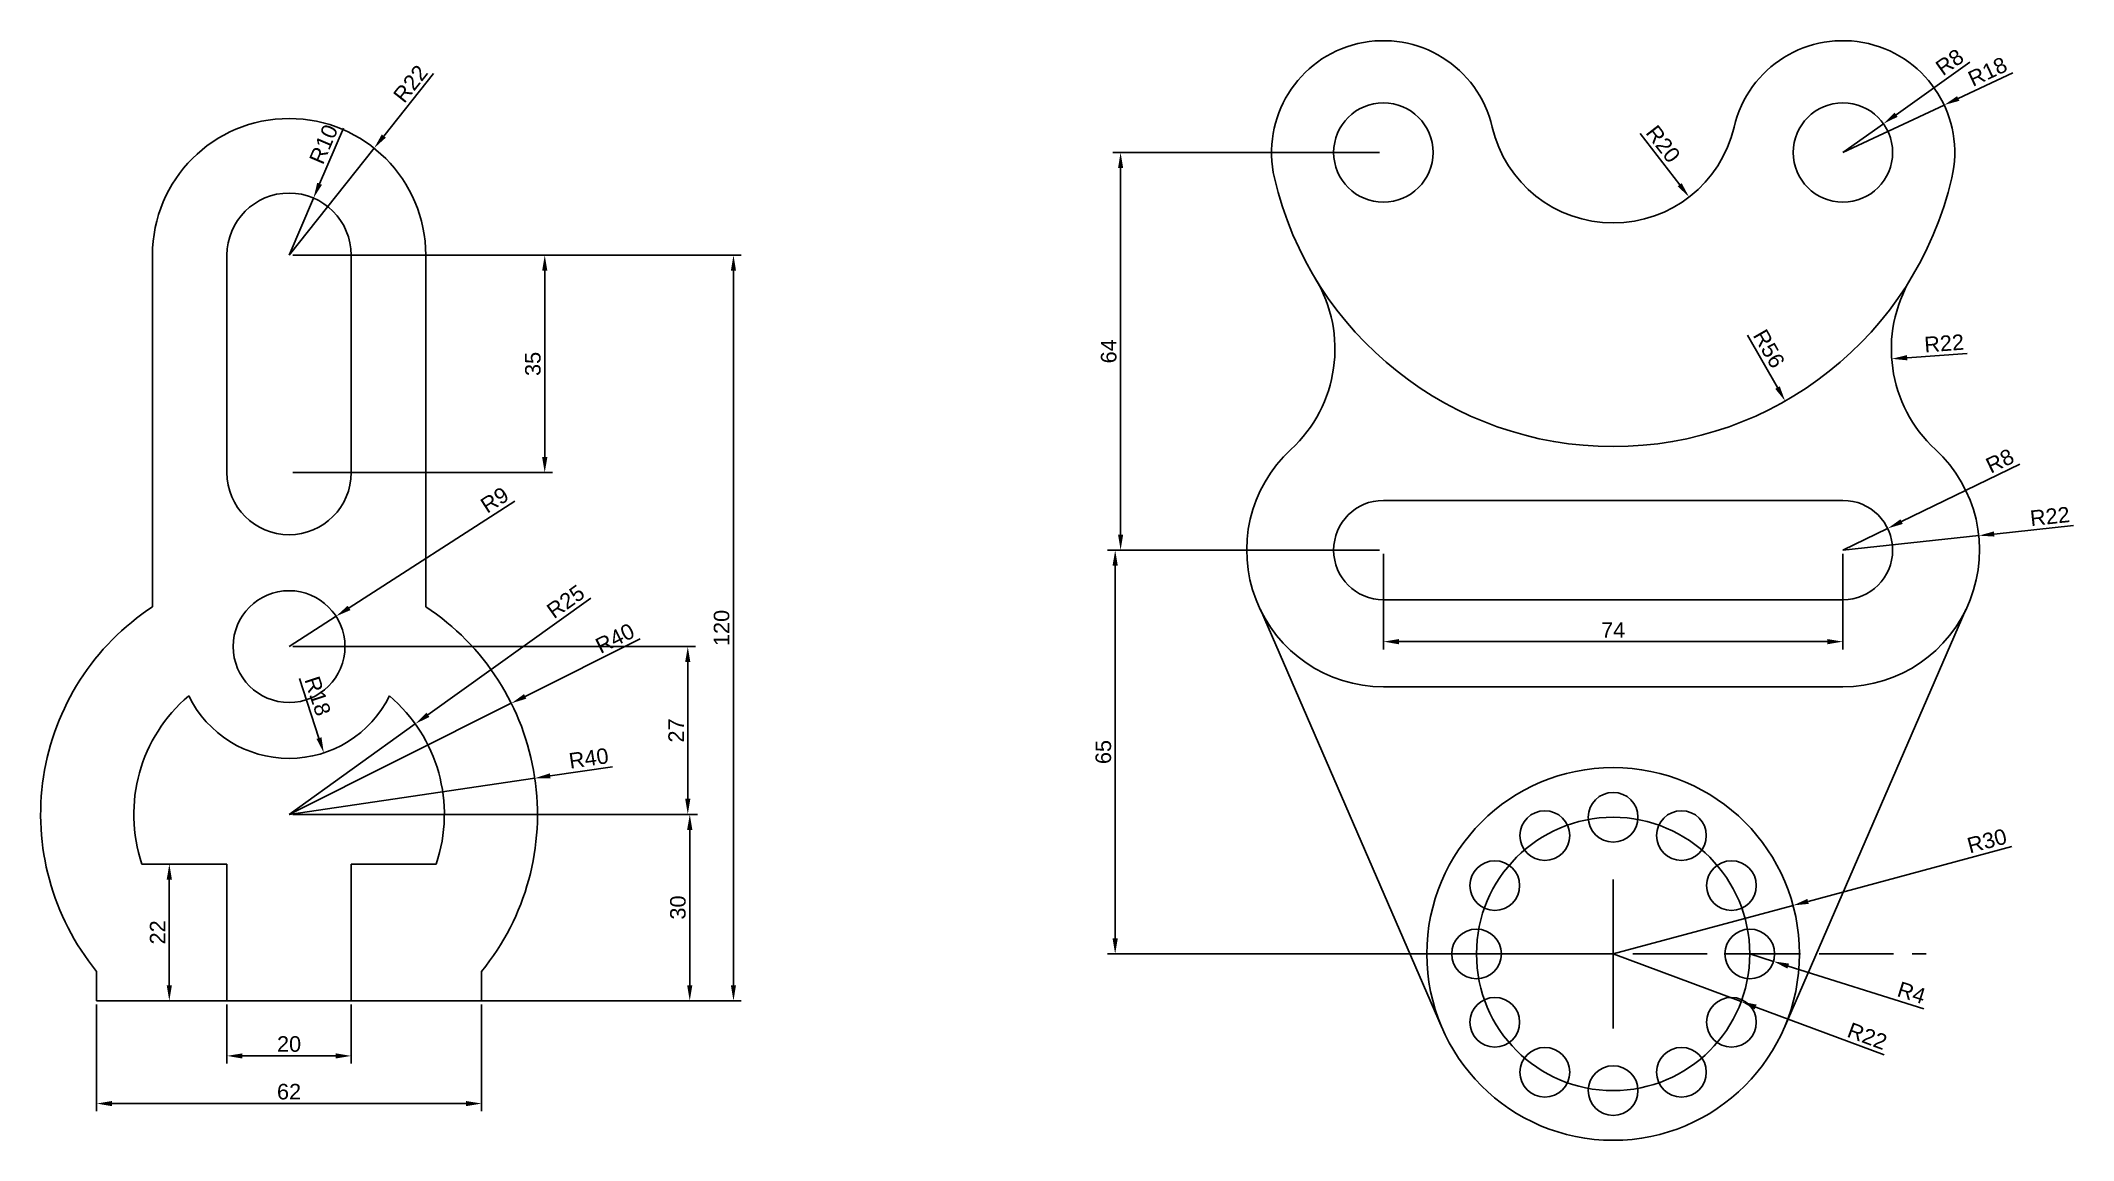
# Model space of a CAD drawing. Header units: millimetres. Extents: x 3066 to 3968, y 1986 to 2233.
# Drawn here: x 3641.2 to 3968.5, y 2006.6 to 2183.6 of the extents above; entities that cross this region are included whole.
import ezdxf

# ---------------------------------------------------------------- set-up
doc = ezdxf.new("R2010")
doc.units = ezdxf.units.MM
doc.linetypes.add('ACAD_ISO02W100', pattern=[15, 12, -3])
doc.styles.get("Standard").update_dxf_attribs({"font": 'arial.ttf'})
doc.dimstyles.new('ISO-25', dxfattribs={"dimtxt": 2.5, "dimasz": 2.5, "dimexe": 1.25, "dimexo": 0.625, "dimtad": 1, "dimtxsty": 'Standard', "dimcen": 2.5, "dimadec": 0, "dimazin": 0, "dimtfac": 1, "dimtmove": 0, "dimatfit": 3, "dimfxl": 1, "dimarcsym": 0})

msp = doc.modelspace()

# ---------------------------------------------------------------- blocks, each defined once
blk = doc.blocks.new('*D31')
at = {"color": 0, "lineweight": -2, "transparency": 16777216}
for p, q in [((3689.91, 2169.52), (3686.09, 2160.58)), ((3681.17, 2149.09), (3685.11, 2158.29))]:
    blk.add_line(p, q, dxfattribs=at)
at = {"color": 0, "transparency": 16777216}
blk.add_solid([(3685.71, 2160.75), (3686.47, 2160.42), (3685.11, 2158.29)], dxfattribs=at)
at = {"layer": 'Defpoints', "color": 0, "transparency": 16777216}
for p in [(3685.11, 2158.29), (3681.17, 2149.09)]:
    blk.add_point(p, dxfattribs=at)
at = {"color": 0, "transparency": 16777216, "insert": (3686.74, 2166.95), "char_height": 2.5, "attachment_point": 5, "rotation": 66.8496}
blk.add_mtext('R10', dxfattribs=at)
blk = doc.blocks.new('*D32')
at = {"color": 0, "lineweight": -2, "transparency": 16777216}
for p, q in [((3704.43, 2178.34), (3696.42, 2168.27)), ((3681.17, 2149.09), (3694.87, 2166.31))]:
    blk.add_line(p, q, dxfattribs=at)
at = {"color": 0, "transparency": 16777216}
blk.add_solid([(3696.1, 2168.53), (3696.75, 2168.01), (3694.87, 2166.31)], dxfattribs=at)
at = {"layer": 'Defpoints', "color": 0, "transparency": 16777216}
for p in [(3694.87, 2166.31), (3681.17, 2149.09)]:
    blk.add_point(p, dxfattribs=at)
at = {"color": 0, "transparency": 16777216, "insert": (3700.72, 2176.69), "char_height": 2.5, "attachment_point": 5, "rotation": 51.5108}
blk.add_mtext('R22', dxfattribs=at)
blk = doc.blocks.new('*D33')
at = {"color": 0, "lineweight": -2, "transparency": 16777216}
for p, q in [((3717.53, 2109.52), (3690.84, 2092.32)), ((3681.17, 2086.09), (3688.74, 2090.97))]:
    blk.add_line(p, q, dxfattribs=at)
at = {"color": 0, "transparency": 16777216}
blk.add_solid([(3690.61, 2092.67), (3691.07, 2091.97), (3688.74, 2090.97)], dxfattribs=at)
at = {"layer": 'Defpoints', "color": 0, "transparency": 16777216}
for p in [(3688.74, 2090.97), (3681.17, 2086.09)]:
    blk.add_point(p, dxfattribs=at)
at = {"color": 0, "transparency": 16777216, "insert": (3714.27, 2109.69), "char_height": 2.5, "attachment_point": 5, "rotation": 32.8059}
blk.add_mtext('R9', dxfattribs=at)
blk = doc.blocks.new('*D34')
at = {"color": 0, "lineweight": -2, "transparency": 16777216}
blk.add_line((3682.85, 2080.97), (3685.99, 2071.36), dxfattribs=at)
at = {"color": 0, "transparency": 16777216}
blk.add_solid([(3686.39, 2071.49), (3685.59, 2071.23), (3686.77, 2068.98)], dxfattribs=at)
at = {"layer": 'Defpoints', "color": 0, "transparency": 16777216}
for p in [(3681.17, 2086.09), (3686.77, 2068.98)]:
    blk.add_point(p, dxfattribs=at)
at = {"color": 0, "transparency": 16777216, "insert": (3685.78, 2078.13), "char_height": 2.5, "attachment_point": 5, "rotation": 288.1043}
blk.add_mtext('R18', dxfattribs=at)
blk = doc.blocks.new('*D35')
at = {"color": 0, "lineweight": -2, "transparency": 16777216}
for p, q in [((3729.76, 2093.9), (3703.53, 2075.11)), ((3681.17, 2059.09), (3701.5, 2073.65))]:
    blk.add_line(p, q, dxfattribs=at)
at = {"color": 0, "transparency": 16777216}
blk.add_solid([(3703.29, 2075.45), (3703.77, 2074.77), (3701.5, 2073.65)], dxfattribs=at)
at = {"layer": 'Defpoints', "color": 0, "transparency": 16777216}
for p in [(3701.5, 2073.65), (3681.17, 2059.09)]:
    blk.add_point(p, dxfattribs=at)
at = {"color": 0, "transparency": 16777216, "insert": (3725.71, 2093.34), "char_height": 2.5, "attachment_point": 5, "rotation": 35.6194}
blk.add_mtext('R25', dxfattribs=at)
blk = doc.blocks.new('*D36')
at = {"color": 0, "lineweight": -2, "transparency": 16777216}
for p, q in [((3737.72, 2087.33), (3719.2, 2078.08)), ((3681.17, 2059.09), (3716.96, 2076.96))]:
    blk.add_line(p, q, dxfattribs=at)
at = {"color": 0, "transparency": 16777216}
blk.add_solid([(3719.01, 2078.45), (3719.38, 2077.71), (3716.96, 2076.96)], dxfattribs=at)
at = {"layer": 'Defpoints', "color": 0, "transparency": 16777216}
for p in [(3716.96, 2076.96), (3681.17, 2059.09)]:
    blk.add_point(p, dxfattribs=at)
at = {"color": 0, "transparency": 16777216, "insert": (3733.65, 2087.42), "char_height": 2.5, "attachment_point": 5, "rotation": 26.5387}
blk.add_mtext('R40', dxfattribs=at)
blk = doc.blocks.new('*D37')
at = {"color": 0, "lineweight": -2, "transparency": 16777216}
for p, q in [((3733.27, 2066.75), (3723.22, 2065.27)), ((3681.17, 2059.09), (3720.75, 2064.91))]:
    blk.add_line(p, q, dxfattribs=at)
at = {"color": 0, "transparency": 16777216}
blk.add_solid([(3723.16, 2065.69), (3723.28, 2064.86), (3720.75, 2064.91)], dxfattribs=at)
at = {"layer": 'Defpoints', "color": 0, "transparency": 16777216}
for p in [(3720.75, 2064.91), (3681.17, 2059.09)]:
    blk.add_point(p, dxfattribs=at)
at = {"color": 0, "transparency": 16777216, "insert": (3729.42, 2068.11), "char_height": 2.5, "attachment_point": 5, "rotation": 8.3655}
blk.add_mtext('R40', dxfattribs=at)
blk = doc.blocks.new('*D38')
at = {"color": 0, "lineweight": -2, "transparency": 16777216}
for p, q in [((3670.55, 2051.09), (3660.64, 2051.09)), ((3661.89, 2031.59), (3661.89, 2048.59)), ((3670.55, 2029.09), (3660.64, 2029.09))]:
    blk.add_line(p, q, dxfattribs=at)
at = {"color": 0, "transparency": 16777216}
for points in [[(3661.47, 2048.59), (3662.31, 2048.59), (3661.89, 2051.09)], [(3661.47, 2031.59), (3662.31, 2031.59), (3661.89, 2029.09)]]:
    blk.add_solid(points, dxfattribs=at)
at = {"layer": 'Defpoints', "color": 0, "transparency": 16777216}
for p in [(3661.89, 2051.09), (3671.17, 2051.09), (3671.17, 2029.09)]:
    blk.add_point(p, dxfattribs=at)
at = {"color": 0, "transparency": 16777216, "insert": (3660.01, 2040.09), "char_height": 2.5, "attachment_point": 5, "rotation": 90}
blk.add_mtext('22', dxfattribs=at)
blk = doc.blocks.new('*D39')
at = {"color": 0, "lineweight": -2, "transparency": 16777216}
for p, q in [((3671.17, 2028.47), (3671.17, 2018.96)), ((3691.17, 2028.47), (3691.17, 2018.96)), ((3673.67, 2020.21), (3688.67, 2020.21))]:
    blk.add_line(p, q, dxfattribs=at)
at = {"color": 0, "transparency": 16777216}
for points in [[(3673.67, 2020.62), (3673.67, 2019.79), (3671.17, 2020.21)], [(3688.67, 2020.62), (3688.67, 2019.79), (3691.17, 2020.21)]]:
    blk.add_solid(points, dxfattribs=at)
at = {"layer": 'Defpoints', "color": 0, "transparency": 16777216}
for p in [(3671.17, 2029.09), (3691.17, 2029.09), (3691.17, 2020.21)]:
    blk.add_point(p, dxfattribs=at)
at = {"color": 0, "transparency": 16777216, "insert": (3681.17, 2022.11), "char_height": 2.5, "attachment_point": 5}
blk.add_mtext('20', dxfattribs=at)
blk = doc.blocks.new('*D40')
at = {"color": 0, "lineweight": -2, "transparency": 16777216}
for p, q in [((3681.8, 2149.09), (3723.59, 2149.09)), ((3722.34, 2146.59), (3722.34, 2116.59)), ((3681.8, 2114.09), (3723.59, 2114.09))]:
    blk.add_line(p, q, dxfattribs=at)
at = {"color": 0, "transparency": 16777216}
for points in [[(3721.92, 2146.59), (3722.76, 2146.59), (3722.34, 2149.09)], [(3721.92, 2116.59), (3722.76, 2116.59), (3722.34, 2114.09)]]:
    blk.add_solid(points, dxfattribs=at)
at = {"layer": 'Defpoints', "color": 0, "transparency": 16777216}
for p in [(3681.17, 2149.09), (3681.17, 2114.09), (3722.34, 2114.09)]:
    blk.add_point(p, dxfattribs=at)
at = {"color": 0, "transparency": 16777216, "insert": (3720.44, 2131.59), "char_height": 2.5, "attachment_point": 5, "rotation": 90}
blk.add_mtext('35', dxfattribs=at)
blk = doc.blocks.new('*D41')
at = {"color": 0, "lineweight": -2, "transparency": 16777216}
for p, q in [((3681.8, 2149.09), (3753.98, 2149.09)), ((3752.73, 2146.59), (3752.73, 2031.59)), ((3681.8, 2029.09), (3753.98, 2029.09))]:
    blk.add_line(p, q, dxfattribs=at)
at = {"color": 0, "transparency": 16777216}
for points in [[(3752.31, 2146.59), (3753.14, 2146.59), (3752.73, 2149.09)], [(3752.31, 2031.59), (3753.14, 2031.59), (3752.73, 2029.09)]]:
    blk.add_solid(points, dxfattribs=at)
at = {"layer": 'Defpoints', "color": 0, "transparency": 16777216}
for p in [(3681.17, 2149.09), (3681.17, 2029.09), (3752.73, 2029.09)]:
    blk.add_point(p, dxfattribs=at)
at = {"color": 0, "transparency": 16777216, "insert": (3750.82, 2089.09), "char_height": 2.5, "attachment_point": 5, "rotation": 90}
blk.add_mtext('120', dxfattribs=at)
blk = doc.blocks.new('*D42')
at = {"color": 0, "lineweight": -2, "transparency": 16777216}
for p, q in [((3650.17, 2028.47), (3650.17, 2011.29)), ((3712.17, 2028.47), (3712.17, 2011.29)), ((3652.67, 2012.54), (3709.67, 2012.54))]:
    blk.add_line(p, q, dxfattribs=at)
at = {"color": 0, "transparency": 16777216}
for points in [[(3652.67, 2012.95), (3652.67, 2012.12), (3650.17, 2012.54)], [(3709.67, 2012.95), (3709.67, 2012.12), (3712.17, 2012.54)]]:
    blk.add_solid(points, dxfattribs=at)
at = {"layer": 'Defpoints', "color": 0, "transparency": 16777216}
for p in [(3650.17, 2029.09), (3712.17, 2029.09), (3712.17, 2012.54)]:
    blk.add_point(p, dxfattribs=at)
at = {"color": 0, "transparency": 16777216, "insert": (3681.17, 2014.44), "char_height": 2.5, "attachment_point": 5}
blk.add_mtext('62', dxfattribs=at)
blk = doc.blocks.new('*D43')
at = {"color": 0, "lineweight": -2, "transparency": 16777216}
for p, q in [((3681.8, 2086.09), (3746.62, 2086.09)), ((3745.37, 2083.59), (3745.37, 2061.59)), ((3681.8, 2059.09), (3746.62, 2059.09))]:
    blk.add_line(p, q, dxfattribs=at)
at = {"color": 0, "transparency": 16777216}
for points in [[(3744.95, 2083.59), (3745.79, 2083.59), (3745.37, 2086.09)], [(3744.95, 2061.59), (3745.79, 2061.59), (3745.37, 2059.09)]]:
    blk.add_solid(points, dxfattribs=at)
at = {"layer": 'Defpoints', "color": 0, "transparency": 16777216}
for p in [(3681.17, 2086.09), (3681.17, 2059.09), (3745.37, 2059.09)]:
    blk.add_point(p, dxfattribs=at)
at = {"color": 0, "transparency": 16777216, "insert": (3743.49, 2072.59), "char_height": 2.5, "attachment_point": 5, "rotation": 90}
blk.add_mtext('27', dxfattribs=at)
blk = doc.blocks.new('*D44')
at = {"color": 0, "lineweight": -2, "transparency": 16777216}
for p, q in [((3681.8, 2059.09), (3746.94, 2059.09)), ((3745.69, 2056.59), (3745.69, 2031.59)), ((3681.8, 2029.09), (3746.94, 2029.09))]:
    blk.add_line(p, q, dxfattribs=at)
at = {"color": 0, "transparency": 16777216}
for points in [[(3745.27, 2056.59), (3746.11, 2056.59), (3745.69, 2059.09)], [(3745.27, 2031.59), (3746.11, 2031.59), (3745.69, 2029.09)]]:
    blk.add_solid(points, dxfattribs=at)
at = {"layer": 'Defpoints', "color": 0, "transparency": 16777216}
for p in [(3681.17, 2059.09), (3681.17, 2029.09), (3745.69, 2029.09)]:
    blk.add_point(p, dxfattribs=at)
at = {"color": 0, "transparency": 16777216, "insert": (3743.79, 2044.09), "char_height": 2.5, "attachment_point": 5, "rotation": 90}
blk.add_mtext('30', dxfattribs=at)
blk = doc.blocks.new('*U45')
blk.add_circle((0, 0), 4)
blk = doc.blocks.new('*U46')
at = {"color": 0, "linetype": 'ByBlock', "lineweight": -2, "transparency": 16777216}
blk.add_blockref('*U45', (3894.37, 2058.62), dxfattribs=at)
for p, rotation in [((3883.37, 2055.67), 29.99999999999999), ((3905.37, 2055.67), 329.9999999999999), ((3875.31, 2047.62), 59.99999999999999), ((3913.42, 2047.62), 300.0000000000001), ((3872.37, 2036.62), 90), ((3916.37, 2036.62), 269.9999999999999), ((3875.31, 2025.62), 120), ((3913.42, 2025.62), 240), ((3883.37, 2017.57), 150), ((3905.37, 2017.57), 209.9999999999999), ((3894.37, 2014.62), 180)]:
    blk.add_blockref('*U45', p, dxfattribs=dict(at, rotation=rotation))
blk = doc.blocks.new('*D49')
at = {"color": 0, "lineweight": -2, "transparency": 16777216}
for p, q in [((3856.74, 2101.62), (3812.94, 2101.62)), ((3814.19, 2099.12), (3814.19, 2039.12)), ((3893.74, 2036.62), (3812.94, 2036.62))]:
    blk.add_line(p, q, dxfattribs=at)
at = {"color": 0, "transparency": 16777216}
for points in [[(3813.77, 2099.12), (3814.61, 2099.12), (3814.19, 2101.62)], [(3813.77, 2039.12), (3814.61, 2039.12), (3814.19, 2036.62)]]:
    blk.add_solid(points, dxfattribs=at)
at = {"layer": 'Defpoints', "color": 0, "transparency": 16777216}
for p in [(3857.37, 2101.62), (3814.19, 2036.62), (3894.37, 2036.62)]:
    blk.add_point(p, dxfattribs=at)
at = {"color": 0, "transparency": 16777216, "insert": (3812.29, 2069.12), "char_height": 2.5, "attachment_point": 5, "rotation": 90}
blk.add_mtext('65', dxfattribs=at)
blk = doc.blocks.new('*D50')
at = {"color": 0, "lineweight": -2, "transparency": 16777216}
for p, q in [((3856.74, 2165.62), (3813.81, 2165.62)), ((3815.06, 2104.12), (3815.06, 2163.12)), ((3856.74, 2101.62), (3813.81, 2101.62))]:
    blk.add_line(p, q, dxfattribs=at)
at = {"color": 0, "transparency": 16777216}
for points in [[(3814.65, 2163.12), (3815.48, 2163.12), (3815.06, 2165.62)], [(3814.65, 2104.12), (3815.48, 2104.12), (3815.06, 2101.62)]]:
    blk.add_solid(points, dxfattribs=at)
at = {"layer": 'Defpoints', "color": 0, "transparency": 16777216}
for p in [(3815.06, 2165.62), (3857.37, 2165.62), (3857.37, 2101.62)]:
    blk.add_point(p, dxfattribs=at)
at = {"color": 0, "transparency": 16777216, "insert": (3813.16, 2133.62), "char_height": 2.5, "attachment_point": 5, "rotation": 90}
blk.add_mtext('64', dxfattribs=at)
blk = doc.blocks.new('*D51')
at = {"color": 0, "lineweight": -2, "transparency": 16777216}
for p, q in [((3857.37, 2101), (3857.37, 2085.64)), ((3931.37, 2101), (3931.37, 2085.64)), ((3859.87, 2086.89), (3928.87, 2086.89))]:
    blk.add_line(p, q, dxfattribs=at)
at = {"color": 0, "transparency": 16777216}
for points in [[(3859.87, 2087.3), (3859.87, 2086.47), (3857.37, 2086.89)], [(3928.87, 2087.3), (3928.87, 2086.47), (3931.37, 2086.89)]]:
    blk.add_solid(points, dxfattribs=at)
at = {"layer": 'Defpoints', "color": 0, "transparency": 16777216}
for p in [(3857.37, 2101.62), (3931.37, 2101.62), (3931.37, 2086.89)]:
    blk.add_point(p, dxfattribs=at)
at = {"color": 0, "transparency": 16777216, "insert": (3894.37, 2088.76), "char_height": 2.5, "attachment_point": 5}
blk.add_mtext('74', dxfattribs=at)
blk = doc.blocks.new('*D52')
at = {"color": 0, "lineweight": -2, "transparency": 16777216}
for p, q in [((3959.84, 2115.43), (3940.82, 2106.2)), ((3931.37, 2101.62), (3938.57, 2105.11))]:
    blk.add_line(p, q, dxfattribs=at)
at = {"color": 0, "transparency": 16777216}
blk.add_solid([(3940.63, 2106.58), (3941, 2105.83), (3938.57, 2105.11)], dxfattribs=at)
at = {"layer": 'Defpoints', "color": 0, "transparency": 16777216}
for p in [(3938.57, 2105.11), (3931.37, 2101.62)]:
    blk.add_point(p, dxfattribs=at)
at = {"color": 0, "transparency": 16777216, "insert": (3956.64, 2115.98), "char_height": 2.5, "attachment_point": 5, "rotation": 25.8649}
blk.add_mtext('R8', dxfattribs=at)
blk = doc.blocks.new('*D53')
at = {"color": 0, "lineweight": -2, "transparency": 16777216}
for p, q in [((3968.47, 2105.57), (3955.73, 2104.21)), ((3931.37, 2101.62), (3953.24, 2103.95))]:
    blk.add_line(p, q, dxfattribs=at)
at = {"color": 0, "transparency": 16777216}
blk.add_solid([(3955.69, 2104.63), (3955.77, 2103.8), (3953.24, 2103.95)], dxfattribs=at)
at = {"layer": 'Defpoints', "color": 0, "transparency": 16777216}
for p in [(3931.37, 2101.62), (3953.24, 2103.95)]:
    blk.add_point(p, dxfattribs=at)
at = {"color": 0, "transparency": 16777216, "insert": (3964.69, 2107.06), "char_height": 2.5, "attachment_point": 5, "rotation": 6.0763}
blk.add_mtext('R22', dxfattribs=at)
blk = doc.blocks.new('*D54')
at = {"color": 0, "lineweight": -2, "transparency": 16777216}
blk.add_line((3951.38, 2133.29), (3941.71, 2132.59), dxfattribs=at)
at = {"color": 0, "transparency": 16777216}
blk.add_solid([(3941.68, 2133.01), (3941.74, 2132.17), (3939.22, 2132.41)], dxfattribs=at)
at = {"layer": 'Defpoints', "color": 0, "transparency": 16777216}
for p in [(3961.16, 2134), (3939.22, 2132.41)]:
    blk.add_point(p, dxfattribs=at)
at = {"color": 0, "transparency": 16777216, "insert": (3947.66, 2134.91), "char_height": 2.5, "attachment_point": 5, "rotation": 4.1421}
blk.add_mtext('R22', dxfattribs=at)
blk = doc.blocks.new('*D55')
at = {"color": 0, "lineweight": -2, "transparency": 16777216}
blk.add_line((3916.02, 2136.23), (3920.83, 2127.78), dxfattribs=at)
at = {"color": 0, "transparency": 16777216}
blk.add_solid([(3921.19, 2127.99), (3920.47, 2127.58), (3922.07, 2125.61)], dxfattribs=at)
at = {"layer": 'Defpoints', "color": 0, "transparency": 16777216}
for p in [(3894.37, 2174.28), (3922.07, 2125.61)]:
    blk.add_point(p, dxfattribs=at)
at = {"color": 0, "transparency": 16777216, "insert": (3919.46, 2134.04), "char_height": 2.5, "attachment_point": 5, "rotation": 299.6474}
blk.add_mtext('R56', dxfattribs=at)
blk = doc.blocks.new('*D56')
at = {"color": 0, "lineweight": -2, "transparency": 16777216}
for p, q in [((3951.81, 2180.15), (3939.93, 2171.7)), ((3931.37, 2165.62), (3937.89, 2170.25))]:
    blk.add_line(p, q, dxfattribs=at)
at = {"color": 0, "transparency": 16777216}
blk.add_solid([(3939.68, 2172.04), (3940.17, 2171.36), (3937.89, 2170.25)], dxfattribs=at)
at = {"layer": 'Defpoints', "color": 0, "transparency": 16777216}
for p in [(3937.89, 2170.25), (3931.37, 2165.62)]:
    blk.add_point(p, dxfattribs=at)
at = {"color": 0, "transparency": 16777216, "insert": (3948.56, 2180.17), "char_height": 2.5, "attachment_point": 5, "rotation": 35.4052}
blk.add_mtext('R8', dxfattribs=at)
blk = doc.blocks.new('*D57')
at = {"color": 0, "lineweight": -2, "transparency": 16777216}
for p, q in [((3958.74, 2178.44), (3949.93, 2174.32)), ((3931.37, 2165.62), (3947.67, 2173.26))]:
    blk.add_line(p, q, dxfattribs=at)
at = {"color": 0, "transparency": 16777216}
blk.add_solid([(3949.75, 2174.69), (3950.11, 2173.94), (3947.67, 2173.26)], dxfattribs=at)
at = {"layer": 'Defpoints', "color": 0, "transparency": 16777216}
for p in [(3947.67, 2173.26), (3931.37, 2165.62)]:
    blk.add_point(p, dxfattribs=at)
at = {"color": 0, "transparency": 16777216, "insert": (3954.66, 2178.63), "char_height": 2.5, "attachment_point": 5, "rotation": 25.1025}
blk.add_mtext('R18', dxfattribs=at)
blk = doc.blocks.new('*D58')
at = {"color": 0, "lineweight": -2, "transparency": 16777216}
blk.add_line((3898.7, 2168.68), (3905.08, 2160.44), dxfattribs=at)
at = {"color": 0, "transparency": 16777216}
blk.add_solid([(3905.4, 2160.69), (3904.75, 2160.18), (3906.6, 2158.46)], dxfattribs=at)
at = {"layer": 'Defpoints', "color": 0, "transparency": 16777216}
for p in [(3894.37, 2174.28), (3906.6, 2158.46)]:
    blk.add_point(p, dxfattribs=at)
at = {"color": 0, "transparency": 16777216, "insert": (3902.41, 2166.99), "char_height": 2.5, "attachment_point": 5, "rotation": 307.7242}
blk.add_mtext('R20', dxfattribs=at)
blk = doc.blocks.new('*D59')
at = {"color": 0, "lineweight": -2, "transparency": 16777216}
for p, q in [((3958.54, 2053.92), (3925.75, 2045.08)), ((3894.37, 2036.62), (3923.33, 2044.43))]:
    blk.add_line(p, q, dxfattribs=at)
at = {"color": 0, "transparency": 16777216}
blk.add_solid([(3925.64, 2045.48), (3925.86, 2044.68), (3923.33, 2044.43)], dxfattribs=at)
at = {"layer": 'Defpoints', "color": 0, "transparency": 16777216}
for p in [(3923.33, 2044.43), (3894.37, 2036.62)]:
    blk.add_point(p, dxfattribs=at)
at = {"color": 0, "transparency": 16777216, "insert": (3954.56, 2054.81), "char_height": 2.5, "attachment_point": 5, "rotation": 15.0857}
blk.add_mtext('R30', dxfattribs=at)
blk = doc.blocks.new('*D60')
at = {"color": 0, "lineweight": -2, "transparency": 16777216}
for p, q in [((3916.37, 2036.62), (3920.18, 2035.42)), ((3944.37, 2027.81), (3922.57, 2034.67))]:
    blk.add_line(p, q, dxfattribs=at)
at = {"color": 0, "transparency": 16777216}
blk.add_solid([(3922.69, 2035.07), (3922.44, 2034.27), (3920.18, 2035.42)], dxfattribs=at)
at = {"layer": 'Defpoints', "color": 0, "transparency": 16777216}
for p in [(3916.37, 2036.62), (3920.18, 2035.42)]:
    blk.add_point(p, dxfattribs=at)
at = {"color": 0, "transparency": 16777216, "insert": (3942.42, 2030.39), "char_height": 2.5, "attachment_point": 5, "rotation": 342.5352}
blk.add_mtext('R4', dxfattribs=at)
blk = doc.blocks.new('*D61')
at = {"color": 0, "lineweight": -2, "transparency": 16777216}
for p, q in [((3894.37, 2036.62), (3914.99, 2028.95)), ((3938.01, 2020.38), (3917.33, 2028.08))]:
    blk.add_line(p, q, dxfattribs=at)
at = {"color": 0, "transparency": 16777216}
blk.add_solid([(3917.47, 2028.47), (3917.18, 2027.69), (3914.99, 2028.95)], dxfattribs=at)
at = {"layer": 'Defpoints', "color": 0, "transparency": 16777216}
for p in [(3894.37, 2036.62), (3914.99, 2028.95)]:
    blk.add_point(p, dxfattribs=at)
at = {"color": 0, "transparency": 16777216, "insert": (3935.29, 2023.4), "char_height": 2.5, "attachment_point": 5, "rotation": 339.5894}
blk.add_mtext('R22', dxfattribs=at)

# ---------------------------------------------------------------- dimensions: what is measured, and where the dimension line sits
for center, mpoint, picture, middle in [((3681.174, 2149.091), (3694.866, 2166.31), '*D32', (3702.191, 2175.523)), ((3931.368, 2165.62), (3937.888, 2170.255), '*D56', (3949.658, 2178.621)), ((3894.368, 2174.28), (3922.069, 2125.611), '*D55', (3917.809, 2133.095)), ((3894.368, 2174.28), (3906.605, 2158.461), '*D58', (3900.907, 2165.826)), ((3961.161, 2133.998), (3939.218, 2132.409), '*D54', (3947.795, 2133.03)), ((3931.368, 2101.62), (3938.566, 2105.11), '*D52', (3957.465, 2114.272)), ((3681.174, 2086.091), (3688.738, 2090.967), '*D33', (3715.305, 2108.091)), ((3931.368, 2101.62), (3953.244, 2103.949), '*D53', (3964.889, 2105.188)), ((3681.174, 2059.091), (3701.496, 2073.65), '*D35', (3726.819, 2091.793)), ((3681.174, 2059.091), (3716.959, 2076.963), '*D36', (3734.495, 2085.72)), ((3681.174, 2086.091), (3686.767, 2068.982), '*D34', (3683.971, 2077.536)), ((3681.174, 2059.091), (3720.748, 2064.91), '*D37', (3729.697, 2066.226)), ((3894.368, 2036.62), (3923.334, 2044.428), '*D59', (3955.053, 2052.978)), ((3894.368, 2036.62), (3914.986, 2028.948), '*D61', (3934.639, 2021.635)), ((3916.368, 2036.62), (3920.183, 2035.42), '*D60', (3941.858, 2028.6))]:
    dim = msp.add_radius_dim(center=center, mpoint=mpoint, dimstyle='ISO-25')
    dim.commit()
    dim.dimension.update_dxf_attribs({"geometry": picture, "text_midpoint": middle, "dimtype": 164})
for center, mpoint, picture, middle in [((3931.368, 2165.62), (3947.667, 2173.256), '*D57', (3954.662, 2178.633)), ((3681.174, 2149.091), (3685.105, 2158.285), '*D31', (3686.741, 2166.947))]:
    dim = msp.add_radius_dim(center=center, mpoint=mpoint, dimstyle='ISO-25')
    dim.commit()
    dim.dimension.update_dxf_attribs({"geometry": picture, "text_midpoint": middle})
for base, p1, p2, picture, middle in [((3815.063, 2165.62), (3857.368, 2101.62), (3857.368, 2165.62), '*D50', (3813.161, 2133.62)), ((3722.341, 2114.091), (3681.174, 2149.091), (3681.174, 2114.091), '*D40', (3720.439, 2131.591)), ((3752.726, 2029.091), (3681.174, 2149.091), (3681.174, 2029.091), '*D41', (3750.825, 2089.091)), ((3814.19, 2036.62), (3857.368, 2101.62), (3894.368, 2036.62), '*D49', (3812.288, 2069.12)), ((3745.37, 2059.091), (3681.174, 2086.091), (3681.174, 2059.091), '*D43', (3743.49, 2072.591)), ((3745.69, 2029.091), (3681.174, 2059.091), (3681.174, 2029.091), '*D44', (3743.787, 2044.091)), ((3661.891, 2051.091), (3671.174, 2029.091), (3671.174, 2051.091), '*D38', (3660.011, 2040.091))]:
    dim = msp.add_linear_dim(base=base, p1=p1, p2=p2, angle=90, dimstyle='ISO-25')
    dim.commit()
    dim.dimension.update_dxf_attribs({"geometry": picture, "text_midpoint": middle})
for base, p1, p2, picture, middle in [((3931.368, 2086.885), (3857.368, 2101.62), (3931.368, 2101.62), '*D51', (3894.368, 2088.76)), ((3712.174, 2012.536), (3650.174, 2029.091), (3712.174, 2029.091), '*D42', (3681.174, 2014.438)), ((3691.174, 2020.206), (3671.174, 2029.091), (3691.174, 2029.091), '*D39', (3681.174, 2022.108))]:
    dim = msp.add_linear_dim(base=base, p1=p1, p2=p2, dimstyle='ISO-25')
    dim.commit()
    dim.dimension.update_dxf_attribs({"geometry": picture, "text_midpoint": middle})

# ---------------------------------------------------------------- linework, layer by layer
for p, q in [((3659.174, 2149.091), (3659.174, 2092.497)), ((3671.174, 2149.091), (3671.174, 2114.091)), ((3691.174, 2149.091), (3691.174, 2114.091)), ((3703.174, 2149.091), (3703.174, 2092.497)), ((3857.368, 2109.62), (3931.368, 2109.62)), ((3837.562, 2092.041), (3866.855, 2024.66)), ((3857.368, 2093.62), (3931.368, 2093.62)), ((3951.173, 2092.041), (3921.88, 2024.66)), ((3857.368, 2079.62), (3931.368, 2079.62)), ((3657.488, 2051.091), (3671.174, 2051.091)), ((3671.174, 2051.091), (3671.174, 2029.091)), ((3691.174, 2051.091), (3704.859, 2051.091)), ((3691.174, 2051.091), (3691.174, 2029.091)), ((3650.174, 2033.812), (3650.174, 2029.091)), ((3712.174, 2033.812), (3712.174, 2029.091)), ((3650.174, 2029.091), (3712.174, 2029.091))]:
    msp.add_line(p, q)
at = {"linetype": 'ACAD_ISO02W100'}
for p, q in [((3894.368, 2036.62), (3894.368, 2051.43)), ((3852.533, 2036.62), (3944.753, 2036.62)), ((3894.368, 2036.62), (3894.368, 2023.796))]:
    msp.add_line(p, q, dxfattribs=at)
for centre, radius in [((3857.368, 2165.62), 8), ((3931.368, 2165.62), 8), ((3681.174, 2086.091), 9), ((3894.368, 2036.62), 30), ((3894.368, 2036.62), 22)]:
    msp.add_circle(centre, radius)
for centre, radius, start, end in [((3857.368, 2165.62), 18, 13.17355, 193.17355), ((3931.368, 2165.62), 18, 346.82645, 166.82645), ((3681.174, 2149.091), 22, 0, 180), ((3894.368, 2174.28), 20, 193.17355, 346.82645), ((3894.368, 2174.28), 56, 193.17355, 346.82645), ((3681.174, 2149.091), 10, 0, 180), ((3827.574, 2133.998), 22, 312.61925, 31.09347), ((3961.161, 2133.998), 22, 148.90653, 227.38075), ((3857.368, 2101.62), 22, 132.61925, 270), ((3931.368, 2101.62), 22, 270, 47.38075), ((3681.174, 2114.091), 10, 180, 0), ((3857.368, 2101.62), 8, 90, 270), ((3931.368, 2101.62), 8, 270, 90), ((3681.174, 2059.091), 40, 123.36701, 219.19497), ((3681.174, 2059.091), 40, 320.80503, 56.63299), ((3681.174, 2059.091), 25, 130.27389, 198.66292), ((3681.174, 2086.091), 18, 206.12489, 333.87511), ((3681.174, 2059.091), 25, 341.33708, 49.72611)]:
    msp.add_arc(centre, radius, start, end)

# ---------------------------------------------------------------- block references
msp.add_blockref('*U46', (0, 0))

msp.set_redraw_order([(e.dxf.handle, doc.entitydb.next_handle()) for e in msp.query("TEXT MTEXT ATTDEF DIMENSION ARC_DIMENSION")])  # texts and dimensions are drawn at this point

doc.saveas('drawing.dxf')
